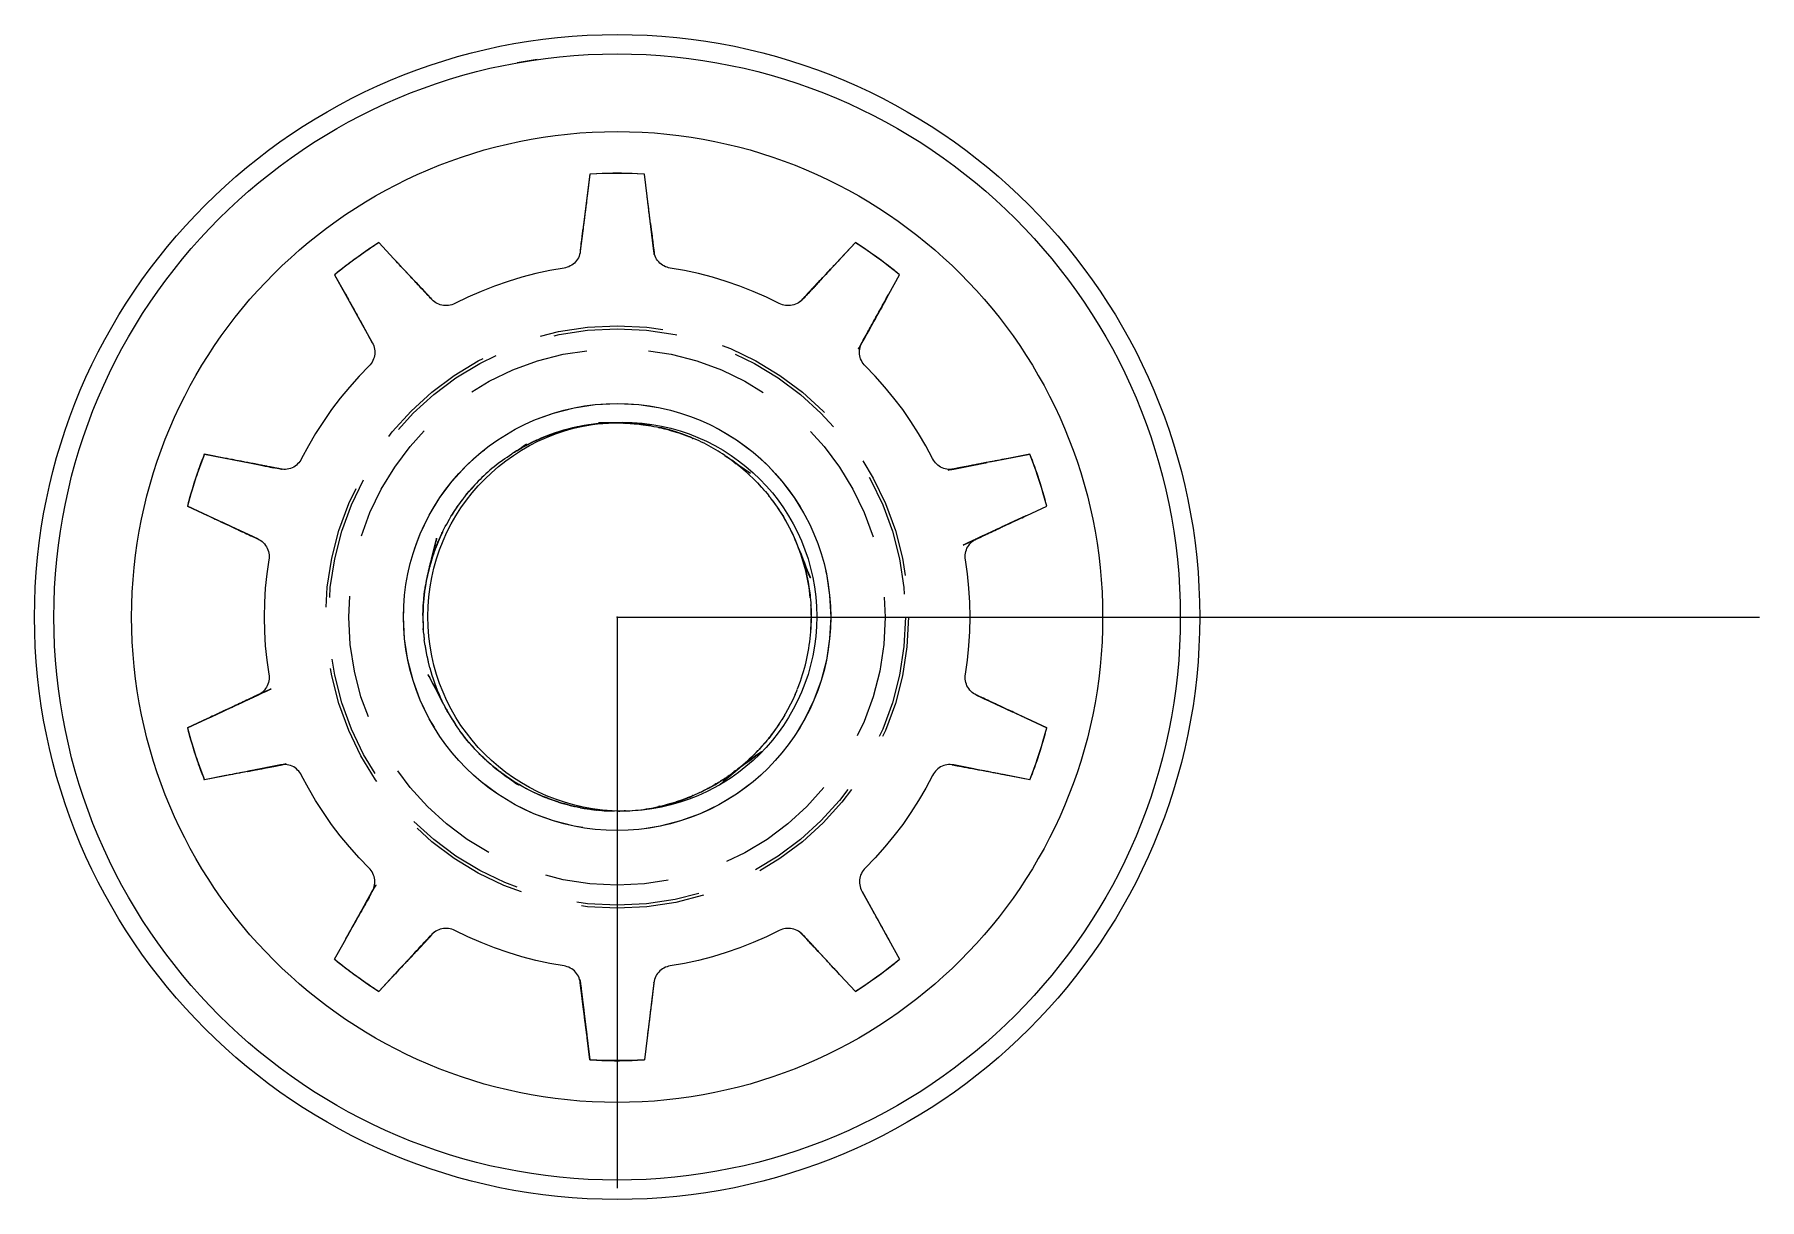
# Model space of a CAD drawing. Header units: millimetres. Extents: x -6 to 11.8, y -6 to 6.
import ezdxf

# ---------------------------------------------------------------- set-up
doc = ezdxf.new("R2010")
doc.units = ezdxf.units.MM
doc.header["$PDSIZE"] = -1
doc.linetypes.add('HIDDEN', pattern=[1.905, 1.27, -0.635])

msp = doc.modelspace()

# ---------------------------------------------------------------- linework, layer by layer
at = {"color": 7, "linetype": 'HIDDEN', "lineweight": 18}
for p, q in [((-0.825, 5.741), (-1.03, 5.708)), ((-0.281, 4.561), (-0.379, 3.769)), ((0.379, 3.767), (0.281, 4.561)), ((2.454, 3.856), (1.909, 3.272)), ((-2.255, 3.643), (-2.296, 3.687)), ((-2.25, 3.637), (-2.192, 3.576)), ((-2.189, 3.572), (-1.916, 3.279)), ((-2.909, 3.525), (-2.522, 2.827)), ((-1.908, 3.27), (-1.912, 3.275)), ((2.524, 2.831), (2.793, 3.316)), ((-4.251, 1.677), (-3.468, 1.525)), ((3.84, 1.597), (4.251, 1.677)), ((3.466, 1.524), (3.81, 1.591)), ((-3.94, 0.916), (-4.425, 1.142)), ((-3.7, 0.804), (-3.939, 0.915)), ((4.212, 1.043), (3.732, 0.819)), ((3.73, 0.818), (3.7, 0.804)), ((-4.425, -1.142), (-3.732, -0.819)), ((-3.73, -0.818), (-3.7, -0.804)), ((3.7, -0.804), (3.939, -0.915)), ((3.94, -0.916), (4.425, -1.142)), ((-3.84, -1.597), (-4.251, -1.677)), ((4.251, -1.677), (3.468, -1.525)), ((-2.793, -3.316), (-2.525, -2.834)), ((2.522, -2.827), (2.909, -3.525)), ((-2.909, -3.525), (-2.793, -3.317)), ((-2.454, -3.856), (-1.909, -3.272)), ((2.189, -3.572), (1.908, -3.27)), ((2.454, -3.856), (2.192, -3.575)), ((-0.379, -3.767), (-0.378, -3.773)), ((-0.378, -3.774), (-0.281, -4.561)), ((0.379, -3.769), (0.281, -4.561))]:
    msp.add_line(p, q, dxfattribs=at)
at = {"color": 7, "linetype": 'Continuous', "lineweight": 25}
for p, q in [((-0.135, 4.567), (-0.281, 4.561)), ((0.049, 4.569), (-0.049, 4.569)), ((0.281, 4.561), (0.135, 4.567)), ((-2.454, 3.856), (-2.576, 3.774)), ((2.576, 3.774), (2.454, 3.856)), ((-2.794, 3.616), (-2.909, 3.525)), ((-2.646, 3.725), (-2.725, 3.668)), ((2.725, 3.668), (2.646, 3.725)), ((2.909, 3.525), (2.794, 3.616)), ((-0.379, 1.963), (-0.321, 1.973)), ((-0.263, 1.982), (-0.205, 1.989)), ((-0.029, 1.999), (-0.029, 1.999)), ((0.349, 1.968), (0.379, 1.963)), ((-0.931, 1.769), (-0.879, 1.796)), ((-0.826, 1.821), (-0.772, 1.844)), ((-0.717, 1.866), (-0.662, 1.886)), ((-0.607, 1.905), (-0.55, 1.922)), ((0.55, 1.922), (0.607, 1.905)), ((0.662, 1.886), (0.717, 1.866)), ((-4.251, 1.677), (-4.302, 1.54)), ((-1.203, 1.597), (-1.18, 1.614)), ((-1.132, 1.648), (-1.083, 1.681)), ((-1.033, 1.712), (-0.983, 1.741)), ((1.108, 1.664), (1.132, 1.648)), ((1.18, 1.614), (1.227, 1.579)), ((4.302, 1.54), (4.251, 1.677)), ((-4.33, 1.459), (-4.361, 1.365)), ((1.273, 1.542), (1.317, 1.504)), ((1.361, 1.465), (1.403, 1.424)), ((4.361, 1.365), (4.33, 1.459)), ((-4.385, 1.283), (-4.425, 1.142)), ((-1.561, 1.25), (-1.523, 1.295)), ((1.445, 1.382), (1.484, 1.339)), ((1.523, 1.295), (1.561, 1.25)), ((4.425, 1.142), (4.385, 1.283)), ((-1.631, 1.156), (-1.597, 1.203)), ((1.597, 1.203), (1.631, 1.156)), ((-1.755, 0.957), (-1.727, 1.008)), ((1.727, 1.008), (1.755, 0.957)), ((-1.998, -0.059), (-1.999, 0)), ((-1.998, 0.059), (-1.996, 0.117)), ((1.996, 0.118), (1.998, 0.059)), ((-1.992, -0.176), (-1.996, -0.117)), ((1.996, -0.117), (1.996, -0.118)), ((1.999, 0), (1.998, -0.059)), ((-1.978, -0.292), (-1.986, -0.234)), ((-1.957, -0.408), (-1.968, -0.35)), ((-1.93, -0.522), (-1.944, -0.465)), ((1.886, -0.665), (1.855, -0.745)), ((1.833, -0.799), (1.809, -0.852)), ((1.727, -1.008), (1.696, -1.058)), ((1.783, -0.905), (1.755, -0.957)), ((-4.425, -1.142), (-4.385, -1.283)), ((-1.631, -1.156), (-1.664, -1.108)), ((-1.561, -1.25), (-1.597, -1.203)), ((1.597, -1.203), (1.561, -1.25)), ((1.664, -1.108), (1.631, -1.156)), ((4.385, -1.283), (4.425, -1.142)), ((-4.361, -1.365), (-4.33, -1.459)), ((-1.484, -1.339), (-1.523, -1.295)), ((-1.422, -1.406), (-1.445, -1.382)), ((1.445, -1.382), (1.403, -1.424)), ((1.523, -1.295), (1.484, -1.339)), ((4.33, -1.459), (4.361, -1.365)), ((-4.302, -1.54), (-4.251, -1.677)), ((-3.81, -1.591), (-3.466, -1.524)), ((4.251, -1.677), (4.302, -1.54)), ((-0.931, -1.769), (-0.983, -1.741)), ((-0.826, -1.821), (-0.879, -1.796)), ((-0.607, -1.905), (-0.662, -1.886)), ((-0.494, -1.937), (-0.55, -1.922)), ((-0.379, -1.963), (-0.437, -1.951)), ((0.55, -1.922), (0.494, -1.937)), ((0.662, -1.886), (0.607, -1.905)), ((0.851, -1.809), (0.826, -1.821)), ((-0.263, -1.982), (-0.321, -1.973)), ((-0.147, -1.994), (-0.205, -1.989)), ((-2.909, -3.525), (-2.794, -3.616)), ((2.794, -3.616), (2.909, -3.525)), ((-2.725, -3.668), (-2.646, -3.725)), ((2.646, -3.725), (2.725, -3.668)), ((-2.576, -3.774), (-2.454, -3.856)), ((2.454, -3.856), (2.576, -3.774)), ((-0.135, -4.567), (-0.281, -4.561)), ((0.049, -4.569), (-0.049, -4.569)), ((0.281, -4.561), (0.135, -4.567))]:
    msp.add_line(p, q, dxfattribs=at)
at = {"color": 7, "linetype": 'Continuous'}
for q in [(0, -5.882), (11.765, 0)]:
    msp.add_line((0, 0), q, dxfattribs=at)
at = {"color": 7, "linetype": 'Continuous', "lineweight": 25, "flags": 128}
for points in [[(-0.281, 4.561), (-0.309, 4.335), (-0.312, 4.315), (-0.313, 4.303), (-0.314, 4.293), (-0.317, 4.271), (-0.317, 4.268), (-0.32, 4.247), (-0.322, 4.231), (-0.323, 4.223), (-0.326, 4.196), (-0.327, 4.191), (-0.329, 4.169), (-0.332, 4.151), (-0.333, 4.143), (-0.336, 4.116), (-0.337, 4.108), (-0.339, 4.089), (-0.342, 4.065), (-0.343, 4.061), (-0.346, 4.031), (-0.348, 4.021), (-0.35, 4.003), (-0.353, 3.977), (-0.379, 3.767), (-0.382, 3.75), (-0.386, 3.733), (-0.392, 3.717), (-0.399, 3.701), (-0.407, 3.686), (-0.417, 3.672), (-0.428, 3.658), (-0.44, 3.646), (-0.453, 3.635), (-0.467, 3.624), (-0.482, 3.616), (-0.497, 3.608), (-0.514, 3.602), (-0.53, 3.597), (-0.547, 3.594), (-0.693, 3.568), (-0.838, 3.537), (-0.981, 3.5), (-1.123, 3.457), (-1.263, 3.408), (-1.401, 3.354), (-1.537, 3.294), (-1.67, 3.229), (-1.685, 3.222), (-1.702, 3.216), (-1.718, 3.211), (-1.735, 3.208), (-1.753, 3.207), (-1.77, 3.207), (-1.787, 3.208), (-1.804, 3.211), (-1.821, 3.216), (-1.837, 3.221), (-1.853, 3.229), (-1.868, 3.237), (-1.882, 3.247), (-1.895, 3.258), (-1.908, 3.27), (-2.052, 3.425), (-2.072, 3.446), (-2.083, 3.458), (-2.091, 3.467), (-2.11, 3.487), (-2.113, 3.49), (-2.129, 3.508), (-2.136, 3.515), (-2.142, 3.522), (-2.155, 3.535), (-2.171, 3.553), (-2.173, 3.555), (-2.191, 3.574), (-2.199, 3.583), (-2.209, 3.593), (-2.226, 3.611), (-2.242, 3.629), (-2.246, 3.633), (-2.252, 3.639), (-2.261, 3.649), (-2.276, 3.665), (-2.291, 3.681), (-2.298, 3.689), (-2.454, 3.856)], [(2.454, 3.856), (2.298, 3.689), (2.284, 3.674), (2.276, 3.665), (2.269, 3.658), (2.254, 3.641), (2.252, 3.639), (2.238, 3.624), (2.226, 3.612), (2.221, 3.606), (2.202, 3.586), (2.199, 3.583), (2.184, 3.567), (2.171, 3.553), (2.166, 3.547), (2.148, 3.527), (2.142, 3.522), (2.129, 3.507), (2.113, 3.49), (2.11, 3.487), (2.09, 3.465), (2.083, 3.458), (2.07, 3.444), (2.052, 3.425), (1.908, 3.27), (1.895, 3.258), (1.882, 3.247), (1.868, 3.237), (1.853, 3.229), (1.837, 3.221), (1.821, 3.216), (1.804, 3.211), (1.787, 3.208), (1.77, 3.207), (1.753, 3.207), (1.735, 3.208), (1.718, 3.211), (1.702, 3.216), (1.685, 3.222), (1.67, 3.229), (1.537, 3.294), (1.401, 3.354), (1.263, 3.408), (1.123, 3.457), (0.981, 3.5), (0.838, 3.537), (0.693, 3.568), (0.547, 3.594), (0.53, 3.597), (0.514, 3.602), (0.497, 3.608), (0.482, 3.616), (0.467, 3.624), (0.453, 3.635), (0.44, 3.646), (0.428, 3.658), (0.417, 3.672), (0.407, 3.686), (0.399, 3.701), (0.392, 3.717), (0.386, 3.733), (0.382, 3.75), (0.379, 3.767), (0.353, 3.977), (0.349, 4.006), (0.348, 4.021), (0.346, 4.034), (0.343, 4.062), (0.342, 4.065), (0.339, 4.089), (0.338, 4.099), (0.337, 4.108), (0.335, 4.126), (0.332, 4.151), (0.331, 4.153), (0.328, 4.179), (0.327, 4.191), (0.325, 4.205), (0.322, 4.23), (0.319, 4.254), (0.318, 4.259), (0.317, 4.268), (0.316, 4.282), (0.313, 4.303), (0.31, 4.325), (0.309, 4.335), (0.281, 4.561)], [(-2.909, 3.525), (-2.798, 3.326), (-2.788, 3.308), (-2.782, 3.297), (-2.778, 3.289), (-2.767, 3.269), (-2.765, 3.266), (-2.755, 3.248), (-2.747, 3.233), (-2.743, 3.227), (-2.73, 3.203), (-2.728, 3.199), (-2.717, 3.18), (-2.708, 3.163), (-2.704, 3.156), (-2.691, 3.132), (-2.687, 3.126), (-2.678, 3.108), (-2.666, 3.088), (-2.664, 3.084), (-2.65, 3.058), (-2.645, 3.049), (-2.636, 3.033), (-2.623, 3.01), (-2.521, 2.825), (-2.513, 2.809), (-2.506, 2.793), (-2.502, 2.777), (-2.498, 2.76), (-2.496, 2.743), (-2.496, 2.725), (-2.496, 2.708), (-2.499, 2.691), (-2.503, 2.674), (-2.508, 2.658), (-2.515, 2.642), (-2.523, 2.626), (-2.533, 2.612), (-2.543, 2.598), (-2.555, 2.586), (-2.658, 2.479), (-2.757, 2.369), (-2.851, 2.255), (-2.941, 2.137), (-3.025, 2.015), (-3.105, 1.89), (-3.179, 1.762), (-3.249, 1.631), (-3.257, 1.616), (-3.267, 1.601), (-3.278, 1.588), (-3.29, 1.576), (-3.303, 1.564), (-3.317, 1.554), (-3.331, 1.545), (-3.347, 1.537), (-3.363, 1.531), (-3.38, 1.526), (-3.397, 1.523), (-3.414, 1.521), (-3.431, 1.521), (-3.448, 1.522), (-3.466, 1.524), (-3.674, 1.565), (-3.702, 1.57), (-3.717, 1.573), (-3.729, 1.576), (-3.757, 1.581), (-3.761, 1.582), (-3.784, 1.586), (-3.794, 1.588), (-3.803, 1.59), (-3.821, 1.593), (-3.845, 1.598), (-3.848, 1.599), (-3.873, 1.604), (-3.885, 1.606), (-3.899, 1.608), (-3.923, 1.613), (-3.947, 1.618), (-3.952, 1.619), (-3.961, 1.621), (-3.975, 1.623), (-3.996, 1.627), (-4.017, 1.632), (-4.028, 1.634), (-4.251, 1.677)], [(4.251, 1.677), (4.028, 1.634), (4.007, 1.63), (3.995, 1.627), (3.986, 1.625), (3.964, 1.621), (3.961, 1.621), (3.941, 1.617), (3.924, 1.613), (3.917, 1.612), (3.889, 1.607), (3.885, 1.606), (3.864, 1.602), (3.845, 1.598), (3.837, 1.597), (3.811, 1.591), (3.803, 1.59), (3.784, 1.586), (3.761, 1.582), (3.756, 1.581), (3.727, 1.575), (3.717, 1.573), (3.699, 1.57), (3.674, 1.565), (3.466, 1.524), (3.448, 1.522), (3.431, 1.521), (3.414, 1.521), (3.397, 1.523), (3.38, 1.526), (3.363, 1.531), (3.347, 1.537), (3.331, 1.545), (3.317, 1.554), (3.303, 1.564), (3.29, 1.576), (3.278, 1.588), (3.267, 1.601), (3.257, 1.616), (3.249, 1.631), (3.179, 1.762), (3.105, 1.89), (3.025, 2.015), (2.941, 2.137), (2.851, 2.255), (2.757, 2.369), (2.658, 2.479), (2.555, 2.586), (2.543, 2.598), (2.533, 2.612), (2.523, 2.626), (2.515, 2.642), (2.508, 2.658), (2.503, 2.674), (2.499, 2.691), (2.496, 2.708), (2.496, 2.725), (2.496, 2.743), (2.498, 2.76), (2.502, 2.777), (2.506, 2.793), (2.513, 2.809), (2.521, 2.825), (2.623, 3.01), (2.637, 3.035), (2.645, 3.049), (2.651, 3.06), (2.665, 3.085), (2.666, 3.088), (2.678, 3.109), (2.683, 3.118), (2.687, 3.126), (2.696, 3.142), (2.708, 3.163), (2.709, 3.165), (2.722, 3.188), (2.728, 3.199), (2.734, 3.211), (2.747, 3.233), (2.758, 3.254), (2.761, 3.258), (2.765, 3.266), (2.772, 3.279), (2.782, 3.297), (2.793, 3.316), (2.798, 3.326), (2.909, 3.525)], [(-0.147, 1.994), (-0.123, 1.995), (-0.088, 1.997)], [(-0.494, 1.937), (-0.488, 1.939), (-0.437, 1.951)], [(0.437, 1.951), (0.488, 1.939), (0.494, 1.937)], [(-4.425, 1.142), (-4.219, 1.046), (-4.2, 1.037), (-4.189, 1.032), (-4.18, 1.028), (-4.16, 1.018), (-4.157, 1.017), (-4.138, 1.008), (-4.123, 1.001), (-4.116, 0.998), (-4.091, 0.986), (-4.087, 0.985), (-4.067, 0.975), (-4.05, 0.967), (-4.043, 0.964), (-4.018, 0.952), (-4.011, 0.949), (-3.993, 0.941), (-3.972, 0.931), (-3.968, 0.929), (-3.941, 0.916), (-3.932, 0.912), (-3.915, 0.904), (-3.892, 0.893), (-3.7, 0.804), (-3.684, 0.796), (-3.67, 0.787), (-3.656, 0.776), (-3.643, 0.764), (-3.631, 0.752), (-3.621, 0.738), (-3.611, 0.723), (-3.603, 0.708), (-3.597, 0.692), (-3.591, 0.676), (-3.587, 0.659), (-3.585, 0.642), (-3.584, 0.625), (-3.585, 0.607), (-3.587, 0.59), (-3.608, 0.443), (-3.623, 0.296), (-3.632, 0.148), (-3.635, 0), (-3.632, -0.148), (-3.623, -0.296), (-3.608, -0.443), (-3.587, -0.59), (-3.585, -0.607), (-3.584, -0.625), (-3.585, -0.642), (-3.587, -0.659), (-3.591, -0.676), (-3.597, -0.692), (-3.603, -0.708), (-3.611, -0.723), (-3.621, -0.738), (-3.631, -0.752), (-3.643, -0.764), (-3.656, -0.776), (-3.67, -0.787), (-3.684, -0.796), (-3.7, -0.804), (-3.892, -0.893), (-3.918, -0.905), (-3.932, -0.912), (-3.943, -0.917), (-3.969, -0.929), (-3.972, -0.931), (-3.994, -0.941), (-4.003, -0.945), (-4.011, -0.949), (-4.028, -0.957), (-4.05, -0.967), (-4.052, -0.968), (-4.076, -0.979), (-4.087, -0.985), (-4.099, -0.99), (-4.122, -1.001), (-4.144, -1.011), (-4.149, -1.013), (-4.157, -1.017), (-4.17, -1.023), (-4.189, -1.032), (-4.209, -1.041), (-4.219, -1.046), (-4.425, -1.142)], [(-1.696, 1.058), (-1.667, 1.104), (-1.664, 1.108)], [(1.664, 1.108), (1.667, 1.104), (1.696, 1.058)], [(4.425, -1.142), (4.219, -1.046), (4.2, -1.037), (4.189, -1.032), (4.18, -1.028), (4.16, -1.018), (4.157, -1.017), (4.138, -1.008), (4.123, -1.001), (4.116, -0.998), (4.091, -0.986), (4.087, -0.985), (4.067, -0.975), (4.05, -0.967), (4.043, -0.964), (4.018, -0.952), (4.011, -0.949), (3.993, -0.941), (3.972, -0.931), (3.968, -0.929), (3.941, -0.916), (3.932, -0.912), (3.915, -0.904), (3.892, -0.893), (3.7, -0.804), (3.684, -0.796), (3.67, -0.787), (3.656, -0.776), (3.643, -0.764), (3.631, -0.752), (3.621, -0.738), (3.611, -0.723), (3.603, -0.708), (3.597, -0.692), (3.591, -0.676), (3.587, -0.659), (3.585, -0.642), (3.584, -0.625), (3.585, -0.607), (3.587, -0.59), (3.608, -0.443), (3.623, -0.296), (3.632, -0.148), (3.635, 0), (3.632, 0.148), (3.623, 0.296), (3.608, 0.443), (3.587, 0.59), (3.585, 0.607), (3.584, 0.625), (3.585, 0.642), (3.587, 0.659), (3.591, 0.676), (3.597, 0.692), (3.603, 0.708), (3.611, 0.723), (3.621, 0.738), (3.631, 0.752), (3.643, 0.764), (3.656, 0.776), (3.67, 0.787), (3.684, 0.796), (3.7, 0.804), (3.892, 0.893), (3.918, 0.905), (3.932, 0.912), (3.943, 0.917), (3.969, 0.929), (3.972, 0.931), (3.994, 0.941), (4.003, 0.945), (4.011, 0.949), (4.028, 0.957), (4.05, 0.967), (4.052, 0.968), (4.076, 0.979), (4.087, 0.985), (4.099, 0.99), (4.122, 1.001), (4.144, 1.011), (4.149, 1.013), (4.157, 1.017), (4.17, 1.023), (4.189, 1.032), (4.209, 1.041), (4.219, 1.046), (4.425, 1.142)], [(-1.799, 0.872), (-1.79, 0.891), (-1.783, 0.905)], [(1.783, 0.905), (1.79, 0.891), (1.809, 0.852)], [(1.833, 0.799), (1.841, 0.779), (1.855, 0.745)], [(-1.957, 0.408), (-1.953, 0.428), (-1.944, 0.465)], [(-1.992, 0.176), (-1.991, 0.184), (-1.986, 0.234)], [(-1.978, 0.292), (-1.976, 0.307), (-1.968, 0.35)], [(1.989, 0.198), (1.991, 0.184), (1.992, 0.176)], [(-2.909, -3.525), (-2.798, -3.326), (-2.793, -3.316), (-2.782, -3.297), (-2.772, -3.279), (-2.765, -3.266), (-2.761, -3.258), (-2.758, -3.254), (-2.747, -3.234), (-2.734, -3.211), (-2.728, -3.199), (-2.722, -3.188), (-2.709, -3.165), (-2.708, -3.163), (-2.696, -3.142), (-2.687, -3.126), (-2.683, -3.118), (-2.678, -3.109), (-2.666, -3.088), (-2.665, -3.085), (-2.651, -3.06), (-2.645, -3.049), (-2.637, -3.035), (-2.623, -3.01), (-2.521, -2.825), (-2.513, -2.809), (-2.506, -2.793), (-2.502, -2.777), (-2.498, -2.76), (-2.496, -2.743), (-2.496, -2.725), (-2.496, -2.708), (-2.499, -2.691), (-2.503, -2.674), (-2.508, -2.658), (-2.515, -2.642), (-2.523, -2.626), (-2.533, -2.612), (-2.543, -2.598), (-2.555, -2.586), (-2.658, -2.479), (-2.757, -2.369), (-2.851, -2.255), (-2.941, -2.137), (-3.025, -2.015), (-3.105, -1.89), (-3.179, -1.762), (-3.249, -1.631), (-3.257, -1.616), (-3.267, -1.601), (-3.278, -1.588), (-3.29, -1.576), (-3.303, -1.564), (-3.317, -1.554), (-3.331, -1.545), (-3.347, -1.537), (-3.363, -1.531), (-3.38, -1.526), (-3.397, -1.523), (-3.414, -1.521), (-3.431, -1.521), (-3.448, -1.522), (-3.466, -1.524), (-3.674, -1.565), (-3.699, -1.57), (-3.717, -1.573), (-3.727, -1.575), (-3.756, -1.581), (-3.761, -1.582), (-3.784, -1.586), (-3.803, -1.59), (-3.811, -1.591), (-3.837, -1.597), (-3.845, -1.598), (-3.864, -1.602), (-3.885, -1.606), (-3.889, -1.607), (-3.917, -1.612), (-3.924, -1.613), (-3.941, -1.617), (-3.961, -1.621), (-3.964, -1.621), (-3.986, -1.625), (-3.995, -1.627), (-4.007, -1.63), (-4.028, -1.634), (-4.251, -1.677)], [(1.361, -1.465), (1.347, -1.477), (1.317, -1.504)], [(4.251, -1.677), (4.028, -1.634), (4.017, -1.632), (3.996, -1.627), (3.975, -1.623), (3.961, -1.621), (3.952, -1.619), (3.947, -1.618), (3.924, -1.613), (3.899, -1.608), (3.885, -1.606), (3.873, -1.604), (3.848, -1.599), (3.845, -1.598), (3.821, -1.593), (3.803, -1.59), (3.794, -1.588), (3.784, -1.586), (3.761, -1.582), (3.757, -1.581), (3.729, -1.576), (3.717, -1.573), (3.702, -1.57), (3.674, -1.565), (3.466, -1.524), (3.448, -1.522), (3.431, -1.521), (3.414, -1.521), (3.397, -1.523), (3.38, -1.526), (3.363, -1.531), (3.347, -1.537), (3.331, -1.545), (3.317, -1.554), (3.303, -1.564), (3.29, -1.576), (3.278, -1.588), (3.267, -1.601), (3.257, -1.616), (3.249, -1.631), (3.179, -1.762), (3.105, -1.89), (3.025, -2.015), (2.941, -2.137), (2.851, -2.255), (2.757, -2.369), (2.658, -2.479), (2.555, -2.586), (2.543, -2.598), (2.533, -2.612), (2.523, -2.626), (2.515, -2.642), (2.508, -2.658), (2.503, -2.674), (2.499, -2.691), (2.496, -2.708), (2.496, -2.725), (2.496, -2.743), (2.498, -2.76), (2.502, -2.777), (2.506, -2.793), (2.513, -2.809), (2.521, -2.825), (2.623, -3.01), (2.636, -3.033), (2.645, -3.049), (2.65, -3.058), (2.664, -3.084), (2.666, -3.088), (2.678, -3.108), (2.687, -3.126), (2.691, -3.132), (2.704, -3.156), (2.708, -3.163), (2.717, -3.18), (2.728, -3.199), (2.73, -3.203), (2.743, -3.227), (2.747, -3.233), (2.755, -3.248), (2.765, -3.266), (2.767, -3.269), (2.778, -3.289), (2.782, -3.297), (2.788, -3.308), (2.798, -3.326), (2.909, -3.525)], [(-1.033, -1.712), (-1.052, -1.7), (-1.083, -1.681)], [(-0.717, -1.866), (-0.722, -1.864), (-0.772, -1.844)], [(0.772, -1.844), (0.722, -1.864), (0.717, -1.866)], [(0.029, -1.999), (0, -2), (-0.088, -1.997)], [(-0.281, -4.561), (-0.309, -4.335), (-0.31, -4.325), (-0.313, -4.304), (-0.316, -4.282), (-0.317, -4.268), (-0.318, -4.259), (-0.319, -4.254), (-0.322, -4.231), (-0.325, -4.205), (-0.327, -4.191), (-0.328, -4.179), (-0.331, -4.153), (-0.332, -4.151), (-0.335, -4.126), (-0.337, -4.108), (-0.338, -4.099), (-0.339, -4.089), (-0.342, -4.065), (-0.343, -4.062), (-0.346, -4.034), (-0.348, -4.021), (-0.349, -4.006), (-0.353, -3.977), (-0.379, -3.767), (-0.382, -3.75), (-0.386, -3.733), (-0.392, -3.717), (-0.399, -3.701), (-0.407, -3.686), (-0.417, -3.672), (-0.428, -3.658), (-0.44, -3.646), (-0.453, -3.635), (-0.467, -3.624), (-0.482, -3.616), (-0.497, -3.608), (-0.514, -3.602), (-0.53, -3.597), (-0.547, -3.594), (-0.693, -3.568), (-0.838, -3.537), (-0.981, -3.5), (-1.123, -3.457), (-1.263, -3.408), (-1.401, -3.354), (-1.537, -3.294), (-1.67, -3.229), (-1.685, -3.222), (-1.702, -3.216), (-1.718, -3.211), (-1.735, -3.208), (-1.753, -3.207), (-1.77, -3.207), (-1.787, -3.208), (-1.804, -3.211), (-1.821, -3.216), (-1.837, -3.221), (-1.853, -3.229), (-1.868, -3.237), (-1.882, -3.247), (-1.895, -3.258), (-1.908, -3.27), (-2.052, -3.425), (-2.07, -3.444), (-2.083, -3.458), (-2.09, -3.465), (-2.11, -3.487), (-2.113, -3.49), (-2.129, -3.507), (-2.142, -3.522), (-2.148, -3.527), (-2.166, -3.547), (-2.171, -3.553), (-2.184, -3.567), (-2.199, -3.583), (-2.202, -3.586), (-2.221, -3.606), (-2.226, -3.612), (-2.238, -3.624), (-2.252, -3.639), (-2.254, -3.641), (-2.269, -3.658), (-2.276, -3.665), (-2.284, -3.674), (-2.298, -3.689), (-2.454, -3.856)], [(2.454, -3.856), (2.298, -3.689), (2.291, -3.681), (2.277, -3.666), (2.261, -3.649), (2.252, -3.639), (2.246, -3.633), (2.242, -3.629), (2.226, -3.612), (2.209, -3.593), (2.199, -3.583), (2.191, -3.574), (2.173, -3.555), (2.171, -3.553), (2.155, -3.535), (2.142, -3.522), (2.136, -3.515), (2.129, -3.508), (2.113, -3.49), (2.11, -3.487), (2.091, -3.467), (2.083, -3.458), (2.072, -3.446), (2.052, -3.425), (1.908, -3.27), (1.895, -3.258), (1.882, -3.247), (1.868, -3.237), (1.853, -3.229), (1.837, -3.221), (1.821, -3.216), (1.804, -3.211), (1.787, -3.208), (1.77, -3.207), (1.753, -3.207), (1.735, -3.208), (1.718, -3.211), (1.702, -3.216), (1.685, -3.222), (1.67, -3.229), (1.537, -3.294), (1.401, -3.354), (1.263, -3.408), (1.123, -3.457), (0.981, -3.5), (0.838, -3.537), (0.693, -3.568), (0.547, -3.594), (0.53, -3.597), (0.514, -3.602), (0.497, -3.608), (0.482, -3.616), (0.467, -3.624), (0.453, -3.635), (0.44, -3.646), (0.428, -3.658), (0.417, -3.672), (0.407, -3.686), (0.399, -3.701), (0.392, -3.717), (0.386, -3.733), (0.382, -3.75), (0.379, -3.767), (0.353, -3.977), (0.35, -4.003), (0.348, -4.021), (0.346, -4.031), (0.343, -4.061), (0.342, -4.065), (0.339, -4.089), (0.337, -4.108), (0.336, -4.116), (0.333, -4.143), (0.332, -4.151), (0.329, -4.169), (0.327, -4.191), (0.326, -4.196), (0.323, -4.223), (0.322, -4.231), (0.32, -4.247), (0.317, -4.268), (0.317, -4.271), (0.314, -4.293), (0.313, -4.303), (0.312, -4.315), (0.309, -4.335), (0.281, -4.561)]]:
    msp.add_lwpolyline(points, dxfattribs=at)
at = {"color": 7, "linetype": 'HIDDEN', "lineweight": 18, "flags": 128}
for points in [[(0.208, 4.565), (0.154, 4.567), (0.094, 4.569), (0.044, 4.57), (-0.044, 4.57), (-0.094, 4.569), (-0.154, 4.567), (-0.208, 4.565), (-0.208, 4.565)], [(-0.049, 4.569), (-0.094, 4.569), (-0.135, 4.567)], [(0.135, 4.567), (0.094, 4.569), (0.049, 4.569)], [(-2.576, 3.774), (-2.61, 3.752), (-2.646, 3.725)], [(2.852, 3.571), (2.809, 3.604), (2.761, 3.641), (2.722, 3.671), (2.65, 3.723), (2.609, 3.751), (2.56, 3.786), (2.515, 3.816), (2.515, 3.816)], [(2.646, 3.725), (2.61, 3.752), (2.576, 3.774)], [(-2.725, 3.668), (-2.761, 3.641), (-2.794, 3.616)], [(2.794, 3.616), (2.761, 3.641), (2.725, 3.668)], [(-0.437, 1.951), (-0.408, 1.958), (-0.379, 1.963)], [(-0.321, 1.973), (-0.293, 1.978), (-0.263, 1.982)], [(-0.205, 1.989), (-0.176, 1.992), (-0.147, 1.994)], [(-0.088, 1.997), (-0.059, 1.999), (-0.029, 1.999)], [(0.379, 1.963), (0.408, 1.958), (0.437, 1.951)], [(-0.662, 1.886), (-0.635, 1.897), (-0.607, 1.905)], [(-0.55, 1.922), (-0.522, 1.931), (-0.494, 1.937)], [(0.494, 1.937), (0.522, 1.931), (0.55, 1.922)], [(0.607, 1.905), (0.635, 1.897), (0.662, 1.886)], [(-1.18, 1.614), (-1.156, 1.632), (-1.132, 1.648)], [(1.132, 1.648), (1.156, 1.632), (1.18, 1.614)], [(4.406, 1.213), (4.391, 1.265), (4.374, 1.323), (4.36, 1.37), (4.332, 1.454), (4.316, 1.501), (4.296, 1.558), (4.277, 1.609), (4.277, 1.609)], [(-4.302, 1.54), (-4.316, 1.501), (-4.33, 1.459)], [(4.33, 1.459), (4.316, 1.501), (4.302, 1.54)], [(-4.361, 1.365), (-4.374, 1.323), (-4.385, 1.283)], [(4.385, 1.283), (4.374, 1.323), (4.361, 1.365)], [(-1.664, 1.108), (-1.649, 1.132), (-1.631, 1.156)], [(1.631, 1.156), (1.649, 1.132), (1.664, 1.108)], [(-1.783, 0.905), (-1.77, 0.931), (-1.755, 0.957)], [(-1.727, 1.008), (-1.712, 1.034), (-1.696, 1.058)], [(1.696, 1.058), (1.712, 1.034), (1.727, 1.008)], [(1.755, 0.957), (1.77, 0.931), (1.783, 0.905)], [(1.809, 0.852), (1.821, 0.826), (1.833, 0.799)], [(-1.968, 0.35), (-1.964, 0.379), (-1.957, 0.408)], [(-1.986, 0.234), (-1.983, 0.263), (-1.978, 0.292)], [(-1.999, 0), (-2, 0.029), (-1.998, 0.059)], [(-1.996, 0.117), (-1.995, 0.147), (-1.992, 0.176)], [(1.992, 0.176), (1.995, 0.147), (1.996, 0.118)], [(1.998, 0.059), (2, 0.029), (1.999, 0)], [(-1.597, -1.203), (-1.615, -1.18), (-1.631, -1.156)], [(1.631, -1.156), (1.615, -1.18), (1.597, -1.203)], [(4.277, -1.609), (4.296, -1.558), (4.316, -1.501), (4.332, -1.454), (4.36, -1.37), (4.374, -1.323), (4.391, -1.265), (4.406, -1.213), (4.406, -1.213)], [(-4.385, -1.283), (-4.374, -1.323), (-4.361, -1.365)], [(-1.523, -1.295), (-1.543, -1.273), (-1.561, -1.25)], [(-1.445, -1.382), (-1.465, -1.361), (-1.484, -1.339)], [(1.484, -1.339), (1.465, -1.361), (1.445, -1.382)], [(1.561, -1.25), (1.543, -1.273), (1.523, -1.295)], [(4.361, -1.365), (4.374, -1.323), (4.385, -1.283)], [(-4.33, -1.459), (-4.316, -1.501), (-4.302, -1.54)], [(1.403, -1.424), (1.383, -1.445), (1.361, -1.465)], [(4.302, -1.54), (4.316, -1.501), (4.33, -1.459)], [(-1.131, -1.649), (-1.155, -1.633), (-1.064, -1.694), (-1.058, -1.697), (-1.053, -1.7), (-1.048, -1.703), (-0.967, -1.75), (-0.955, -1.757), (-0.946, -1.762), (-0.937, -1.766), (-0.868, -1.802), (-0.847, -1.811), (-0.836, -1.816), (-0.824, -1.822), (-0.765, -1.848), (-0.736, -1.859), (-0.722, -1.864), (-0.709, -1.87), (-0.66, -1.888), (-0.62, -1.901), (-0.606, -1.905), (-0.592, -1.91), (-0.554, -1.922), (-0.501, -1.936), (-0.488, -1.939), (-0.474, -1.943), (-0.445, -1.95), (-0.379, -1.963), (-0.367, -1.965), (-0.355, -1.968), (-0.335, -1.972), (-0.255, -1.983), (-0.246, -1.984), (-0.236, -1.986), (-0.224, -1.987), (-0.128, -1.996), (-0.123, -1.996), (-0.118, -1.996), (-0.108, -1.997), (-0.03, -2), (-0.03, -2)], [(-0.983, -1.741), (-1.008, -1.727), (-1.033, -1.712)], [(-0.879, -1.796), (-0.905, -1.783), (-0.931, -1.769)], [(-0.772, -1.844), (-0.799, -1.833), (-0.826, -1.821)], [(-0.662, -1.886), (-0.69, -1.877), (-0.717, -1.866)], [(0.717, -1.866), (0.69, -1.877), (0.662, -1.886)], [(0.826, -1.821), (0.799, -1.833), (0.772, -1.844)], [(-2.794, -3.616), (-2.761, -3.641), (-2.725, -3.668)], [(-2.646, -3.725), (-2.61, -3.752), (-2.576, -3.774)], [(2.515, -3.816), (2.56, -3.786), (2.609, -3.751), (2.65, -3.723), (2.722, -3.671), (2.761, -3.641), (2.809, -3.604), (2.852, -3.571), (2.852, -3.571)], [(2.576, -3.774), (2.61, -3.752), (2.646, -3.725)], [(2.725, -3.668), (2.761, -3.641), (2.794, -3.616)], [(-0.049, -4.569), (-0.094, -4.569), (-0.135, -4.567)], [(0.135, -4.567), (0.094, -4.569), (0.049, -4.569)]]:
    msp.add_lwpolyline(points, dxfattribs=at)
at = {"color": 7, "linetype": 'Continuous', "lineweight": 25}
for centre, radius in [((0, 0), 6), ((0, 0), 5.8), ((0, 0), 5), ((0, 0), 2.2), ((0.053, 0.004), 2.003)]:
    msp.add_circle(centre, radius, dxfattribs=at)
at = {"color": 7, "linetype": 'HIDDEN', "lineweight": 18}
for radius in [3, 2.969, 2.762, 2.2]:
    msp.add_circle((0, 0), radius, dxfattribs=at)
at = {"color": 7, "linetype": 'Continuous', "lineweight": 25}
for start, end in [(86.4719, 93.5281), (122.4719, 129.5281), (50.4719, 57.5281), (158.4719, 165.5282), (14.4718, 21.5281), (194.4718, 201.5281), (338.4719, 345.5282), (230.4719, 237.5281), (302.4719, 309.5281), (266.4719, 273.5281)]:
    msp.add_arc((0, 0), 4.57, start, end, dxfattribs=at)
at = {"color": 7, "linetype": 'HIDDEN', "lineweight": 18}
for centre, radius, start, end in [((0.026, -0.035), 4.613, 123.4116, 128.5885), ((0.017, 0.218), 1.782, 79.2341, 91.4696), ((-0.573, 1.215), 0.657, 112.6722, 117.7951), ((-0.482, 1.201), 0.706, 109.4856, 114.2527), ((0.094, 0.183), 1.795, 55.5763, 69.666), ((0.041, -0.013), 4.613, 159.4114, 164.5886), ((-0.763, 1.223), 0.559, 118.952, 124.9732), ((-0.666, 1.222), 0.608, 115.8302, 121.3661), ((-0.148, 0.156), 1.785, 126.1903, 140.3601), ((0.913, 1.14), 0.539, 48.1884, 54.4285), ((0.946, 1.048), 0.588, 45.0837, 50.8041), ((0.971, 0.956), 0.637, 41.9392, 47.2197), ((-0.999, 0.776), 0.735, 139.8614, 144.4378), ((0.988, 0.866), 0.686, 38.7633, 43.6667), ((0.999, 0.776), 0.735, 35.5622, 40.1386), ((0.025, -0.01), 2.026, 154.2032, 166.4346), ((0.012, 0.004), 1.987, 5.6277, 21.8982), ((-1.273, -0.056), 0.725, 180.2041, 184.8424), ((-1.317, -0.136), 0.676, 183.4007, 188.3752), ((0.043, -0.011), 1.956, 340.6304, 356.8579), ((1.273, -0.056), 0.725, 355.1576, 359.7959), ((-1.355, -0.221), 0.627, 186.5708, 191.9338), ((-1.387, -0.31), 0.578, 189.7082, 195.5254), ((-0.037, -0.017), 1.959, 194.9496, 213.8355), ((1.242, -0.608), 0.618, 331.2012, 336.6493), ((1.32, -0.553), 0.569, 334.331, 340.2485), ((1.079, -0.696), 0.716, 324.8454, 329.5472), ((1.161, -0.655), 0.667, 328.0369, 333.0846), ((0.041, 0.013), 4.613, 195.4114, 200.5886), ((0.016, 0.018), 2.023, 224.7196, 237.0954), ((0.007, -0.01), 1.987, 295.1194, 311.243), ((-0.363, -1.201), 0.745, 250.9195, 255.4357), ((-0.303, -1.268), 0.696, 254.1249, 258.9592), ((0.027, -0.191), 1.807, 270.6151, 284.9682), ((0.363, -1.201), 0.745, 284.5643, 289.0805), ((-0.237, -1.332), 0.647, 257.3063, 262.5067), ((-0.164, -1.392), 0.598, 260.4578, 266.0843), ((-0.085, -1.448), 0.549, 263.5712, 269.7), ((0.026, 0.035), 4.613, 231.4115, 236.5885), ((0, 0.043), 4.613, 267.4116, 272.5884)]:
    msp.add_arc(centre, radius, start, end, dxfattribs=at)
for points, knots in [([(-0.379, 3.769), (-0.379, 3.768), (-0.38, 3.756), (-0.361, 3.914), (-0.355, 3.959), (-0.351, 3.996)], [0, 0, 0, 0, 0.003489, 0.175941, 1, 1, 1, 1]), ([(0.342, 4.065), (0.368, 3.859), (0.405, 3.556), (0.342, 4.065), (0.384, 3.721), (0.378, 3.771), (0.378, 3.771)], [0, 0, 0, 0, 0.51958, 0.761415, 0.998924, 1, 1, 1, 1]), ([(0.352, 3.988), (0.365, 3.876), (0.393, 3.651), (0.363, 3.896), (0.348, 4.019)], [0, 0, 0, 0, 0.499216, 1, 1, 1, 1]), ([(2.111, 3.488), (2.022, 3.392), (1.763, 3.115), (2.071, 3.446), (2.274, 3.662)], [0, 0, 0, 0, 0.3442713, 1, 1, 1, 1]), ([(-2.082, 3.457), (-2.029, 3.4), (-1.972, 3.339), (-1.915, 3.278), (-1.911, 3.274)], [0, 0, 0, 0, 0.941257, 1, 1, 1, 1]), ([(-1.913, 3.275), (-1.916, 3.279), (-1.924, 3.288), (-1.895, 3.256), (-2.015, 3.385), (-2.048, 3.421), (-2.076, 3.45)], [0, 0, 0, 0, 0.042022, 0.096397, 0.26048, 1, 1, 1, 1]), ([(-1.911, 3.274), (-1.911, 3.274), (-1.862, 3.221), (-1.966, 3.333), (-2.071, 3.445)], [0, 0, 0, 0, 0.000309, 1, 1, 1, 1]), ([(-2.07, 3.444), (-1.957, 3.323), (-1.795, 3.15), (-2.005, 3.375), (-2.069, 3.443)], [0, 0, 0, 0, 0.69819, 1, 1, 1, 1]), ([(1.91, 3.272), (1.909, 3.272), (1.838, 3.195), (1.975, 3.342), (2.111, 3.488)], [0, 0, 0, 0, 0.001665, 1, 1, 1, 1]), ([(2.11, 3.487), (2.043, 3.415), (1.975, 3.342), (1.84, 3.198), (1.965, 3.331), (2.089, 3.465)], [0, 0, 0, 0, 0.490901, 0.492117, 1, 1, 1, 1]), ([(2.082, 3.458), (2.078, 3.453), (1.901, 3.263), (2.037, 3.409), (1.855, 3.214), (1.977, 3.344), (2.069, 3.443)], [0, 0, 0, 0, 0.008846, 0.342703, 0.504453, 1, 1, 1, 1]), ([(2.111, 3.488), (2.016, 3.386), (1.794, 3.148), (2.034, 3.405), (2.171, 3.552)], [0, 0, 0, 0, 0.426842, 1, 1, 1, 1]), ([(1.909, 3.271), (1.909, 3.271), (1.908, 3.271), (1.979, 3.347), (2.056, 3.429), (2.132, 3.511)], [0, 0, 0, 0, 0.0022788, 0.002549, 1, 1, 1, 1]), ([(2.789, 3.309), (2.703, 3.154), (2.615, 2.995), (2.526, 2.835), (2.524, 2.831)], [0, 0, 0, 0, 0.977049, 1, 1, 1, 1]), ([(2.696, 3.142), (2.555, 2.887), (2.414, 2.633), (2.522, 2.827), (2.522, 2.827), (2.522, 2.828)], [0, 0, 0, 0, 0.993339, 0.993354, 1, 1, 1, 1]), ([(2.529, 2.839), (2.525, 2.832), (2.519, 2.822), (2.581, 2.934), (2.623, 3.011), (2.665, 3.086)], [0, 0, 0, 0, 0.048215, 0.064066, 1, 1, 1, 1]), ([(2.523, 2.829), (2.522, 2.828), (2.521, 2.826), (2.522, 2.828), (2.522, 2.828)], [0, 0, 0, 0, 0.69086, 1, 1, 1, 1]), ([(-0.01, 2), (-0.059, 1.998), (-0.112, 1.996), (-0.113, 1.997), (-0.123, 1.996), (-0.201, 1.992), (-0.224, 1.986), (-0.225, 1.988), (-0.246, 1.984), (-0.317, 1.977), (-0.334, 1.97), (-0.338, 1.972), (-0.367, 1.965), (-0.431, 1.955), (-0.445, 1.948), (-0.449, 1.95), (-0.488, 1.939), (-0.544, 1.926), (-0.553, 1.921), (-0.561, 1.921), (-0.606, 1.905), (-0.654, 1.891), (-0.66, 1.886), (-0.67, 1.886), (-0.722, 1.864), (-0.761, 1.85), (-0.765, 1.846), (-0.779, 1.844), (-0.836, 1.816), (-0.866, 1.804), (-0.867, 1.801), (-0.885, 1.796), (-0.946, 1.762), (-0.966, 1.751), (-0.967, 1.749), (-0.989, 1.741), (-1.053, 1.7), (-1.065, 1.693), (-1.043, 1.7), (-0.713, 1.946), (-1.177, 1.617), (-1.22, 1.586), (-1.211, 1.592), (-1.203, 1.597)], [0, 0, 0, 0, 0.045649, 0.049296, 0.050364, 0.051343, 0.095764, 0.103596, 0.105445, 0.107258, 0.145828, 0.158039, 0.160477, 0.162901, 0.195871, 0.212658, 0.215436, 0.218216, 0.245892, 0.267499, 0.270437, 0.273359, 0.29593, 0.322546, 0.325375, 0.328219, 0.34595, 0.377845, 0.380353, 0.382868, 0.395966, 0.433363, 0.43532, 0.43731, 0.446005, 0.489241, 0.490407, 0.491624, 0.49702, 0.708059, 0.712279, 0.725851, 1, 1, 1, 1]), ([(-0.029, 1.999), (0.078, 1.999), (0.258, 1.999), (-0.394, 2.002), (0.091, 1.998), (0.073, 1.999), (0.091, 1.997), (0.097, 1.997)], [0, 0, 0, 0, 0.5807187, 0.9702703, 0.990096, 0.9971556, 1, 1, 1, 1]), ([(0.179, 1.991), (0.189, 1.99), (0.207, 1.989), (0.191, 1.991), (0.209, 1.989), (0.212, 1.988)], [0, 0, 0, 0, 0.505285, 0.9225, 1, 1, 1, 1]), ([(0.299, 1.977), (0.305, 1.976), (0.352, 1.97), (0.34, 1.971), (0.33, 1.972)], [0, 0, 0, 0, 0.139593, 1, 1, 1, 1]), ([(0.771, 1.845), (0.778, 1.839), (0.786, 1.834), (0.761, 1.85), (0.722, 1.864), (0.67, 1.886), (0.66, 1.886), (0.654, 1.891), (0.606, 1.905), (0.561, 1.921), (0.553, 1.921), (0.544, 1.926), (0.488, 1.939), (0.449, 1.95), (0.424, 1.95), (0.431, 1.95), (0.438, 1.951)], [0, 0, 0, 0, 0.368406, 0.401601, 0.406924, 0.412219, 0.462048, 0.504302, 0.509773, 0.515274, 0.555723, 0.607534, 0.61274, 0.61794, 0.649367, 1, 1, 1, 1]), ([(1.876, 0.692), (1.973, 0.445), (2.08, 0.174), (1.846, 0.767), (1.848, 0.766), (1.841, 0.779), (1.813, 0.848), (1.801, 0.867), (1.802, 0.869), (1.79, 0.891), (1.76, 0.953), (1.749, 0.967), (1.749, 0.97), (1.731, 1), (1.702, 1.054), (1.692, 1.063), (1.691, 1.069), (1.667, 1.104), (1.638, 1.15), (1.63, 1.156), (1.627, 1.165), (1.595, 1.205), (1.568, 1.243), (1.562, 1.246), (1.558, 1.257), (1.518, 1.301), (1.494, 1.33), (1.49, 1.332), (1.482, 1.345), (1.435, 1.392), (1.416, 1.413), (1.413, 1.413), (1.401, 1.43), (1.347, 1.478), (1.333, 1.491), (1.332, 1.49), (1.315, 1.509), (1.254, 1.558), (1.248, 1.563), (1.196, 1.598), (1.637, 1.291), (1.124, 1.654), (1.175, 1.618), (1.14, 1.642), (1.108, 1.664)], [0, 0, 0, 0, 0.331162, 0.362373, 0.365816, 0.366717, 0.36759, 0.394882, 0.401086, 0.402448, 0.4038, 0.427368, 0.436466, 0.438154, 0.439838, 0.459867, 0.472007, 0.473886, 0.475752, 0.49239, 0.507718, 0.509611, 0.511505, 0.524889, 0.543528, 0.5453, 0.547082, 0.55738, 0.579514, 0.581016, 0.582533, 0.58988, 0.615665, 0.616748, 0.617838, 0.622369, 0.651977, 0.652485, 0.65305, 0.654496, 0.803016, 0.805837, 0.818232, 1, 1, 1, 1]), ([(-3.715, 1.573), (-3.63, 1.556), (-3.42, 1.515), (-3.66, 1.562), (-3.803, 1.59)], [0, 0, 0, 0, 0.405129, 1, 1, 1, 1]), ([(-3.47, 1.525), (-3.469, 1.525), (-3.387, 1.509), (-3.557, 1.542), (-3.725, 1.575)], [0, 0, 0, 0, 0.01248, 1, 1, 1, 1]), ([(-3.47, 1.525), (-3.469, 1.525), (-3.388, 1.509), (-3.556, 1.542), (-3.721, 1.574)], [0, 0, 0, 0, 0.012321, 1, 1, 1, 1]), ([(3.802, 1.59), (3.545, 1.54), (3.282, 1.489), (3.557, 1.542), (3.68, 1.566), (3.797, 1.589)], [0, 0, 0, 0, 0.694962, 0.709229, 1, 1, 1, 1]), ([(3.797, 1.589), (3.574, 1.545), (3.352, 1.502), (3.466, 1.524), (3.466, 1.524)], [0, 0, 0, 0, 0.998964, 1, 1, 1, 1]), ([(3.791, 1.588), (3.572, 1.545), (3.351, 1.502), (3.467, 1.525), (3.468, 1.525)], [0, 0, 0, 0, 0.993546, 1, 1, 1, 1]), ([(3.717, 1.573), (3.589, 1.548), (3.332, 1.498), (3.611, 1.553), (3.751, 1.58)], [0, 0, 0, 0, 0.499402, 1, 1, 1, 1]), ([(-1.486, 1.338), (-1.481, 1.341), (-1.475, 1.344), (-1.495, 1.33), (-1.518, 1.301), (-1.558, 1.257), (-1.562, 1.246), (-1.568, 1.243), (-1.595, 1.205), (-1.627, 1.165), (-1.63, 1.156), (-1.638, 1.15), (-1.667, 1.104), (-1.691, 1.069), (-1.704, 1.038), (-1.7, 1.049), (-1.696, 1.058)], [0, 0, 0, 0, 0.332747, 0.362427, 0.367564, 0.372669, 0.426393, 0.464967, 0.470426, 0.475883, 0.52006, 0.568013, 0.573392, 0.578807, 0.613798, 1, 1, 1, 1]), ([(-3.705, 0.806), (-3.707, 0.807), (-3.835, 0.867), (-3.952, 0.922), (-4.068, 0.976)], [0, 0, 0, 0, 0.019799, 1, 1, 1, 1]), ([(-3.94, 0.916), (-3.896, 0.896), (-3.852, 0.875), (-3.698, 0.803), (-3.704, 0.806), (-3.703, 0.805), (-3.703, 0.805)], [0, 0, 0, 0, 0.971838, 0.98868, 0.99915, 1, 1, 1, 1]), ([(-3.925, 0.909), (-3.881, 0.888), (-3.837, 0.868), (-3.705, 0.806), (-3.706, 0.807), (-3.707, 0.807)], [0, 0, 0, 0, 0.986141, 0.991493, 1, 1, 1, 1]), ([(-1.931, 0.519), (-1.869, 0.77), (-1.802, 1.044), (-1.949, 0.442), (-1.95, 0.445), (-1.953, 0.428), (-1.97, 0.356), (-1.97, 0.335), (-1.972, 0.333), (-1.976, 0.307), (-1.987, 0.241), (-1.986, 0.224), (-1.988, 0.22), (-1.991, 0.185), (-1.998, 0.125), (-1.995, 0.112), (-1.998, 0.107), (-1.998, 0.061), (-2.001, 0.009), (-1.999, 0), (-2.001, -0.009), (-1.998, -0.061), (-1.998, -0.107), (-1.995, -0.112), (-1.998, -0.125), (-1.991, -0.185), (-1.988, -0.22), (-1.986, -0.224), (-1.987, -0.241), (-1.976, -0.307), (-1.972, -0.333), (-1.97, -0.335), (-1.97, -0.356), (-1.953, -0.428), (-1.95, -0.444), (-1.949, -0.444), (-1.948, -0.466), (-1.923, -0.548), (-1.923, -0.55), (-1.901, -0.626), (-1.911, -0.59), (-1.921, -0.556)], [0, 0, 0, 0, 0.488693, 0.534523, 0.540528, 0.542025, 0.543501, 0.583523, 0.593738, 0.595915, 0.598083, 0.632553, 0.647187, 0.64984, 0.652453, 0.681539, 0.700744, 0.703554, 0.706388, 0.730505, 0.754621, 0.757455, 0.760266, 0.77947, 0.808557, 0.811169, 0.813823, 0.828457, 0.862926, 0.865095, 0.867271, 0.877487, 0.917508, 0.918985, 0.920482, 0.926487, 0.972317, 0.97288, 0.973529, 0.973919, 1, 1, 1, 1]), ([(-1.819, 0.83), (-1.816, 0.836), (-1.793, 0.892), (-1.799, 0.875), (-1.805, 0.861)], [0, 0, 0, 0, 0.109598, 1, 1, 1, 1]), ([(4.209, 1.041), (3.769, 0.836), (3.321, 0.627), (3.72, 0.813), (3.727, 0.817)], [0, 0, 0, 0, 0.981497, 1, 1, 1, 1]), ([(3.727, 0.817), (3.719, 0.813), (3.631, 0.772), (3.787, 0.845), (3.929, 0.911)], [0, 0, 0, 0, 0.094704, 1, 1, 1, 1]), ([(3.971, 0.931), (3.883, 0.889), (3.792, 0.847), (3.651, 0.781), (3.827, 0.863), (3.997, 0.942)], [0, 0, 0, 0, 0.4849355, 0.4997575, 1, 1, 1, 1]), ([(3.728, 0.817), (3.725, 0.815), (3.657, 0.784), (3.796, 0.849), (3.927, 0.91)], [0, 0, 0, 0, 0.054041, 1, 1, 1, 1]), ([(3.896, 0.895), (3.802, 0.852), (3.615, 0.764), (3.823, 0.861), (3.927, 0.91)], [0, 0, 0, 0, 0.499086, 1, 1, 1, 1]), ([(3.915, 0.904), (3.834, 0.867), (3.753, 0.829), (3.732, 0.819), (3.732, 0.819)], [0, 0, 0, 0, 0.9968833, 1, 1, 1, 1]), ([(-1.865, 0.719), (-1.862, 0.728), (-1.856, 0.745), (-1.862, 0.731), (-1.854, 0.748), (-1.853, 0.752)], [0, 0, 0, 0, 0.498876, 0.882103, 1, 1, 1, 1]), ([(-1.905, 0.607), (-1.903, 0.615), (-1.896, 0.637), (-1.902, 0.618), (-1.896, 0.637), (-1.893, 0.643)], [0, 0, 0, 0, 0.250117, 0.725987, 1, 1, 1, 1]), ([(1.905, 0.606), (1.908, 0.598), (1.914, 0.579), (1.909, 0.595), (1.915, 0.576), (1.917, 0.57)], [0, 0, 0, 0, 0.338583, 0.77545, 1, 1, 1, 1]), ([(1.938, 0.491), (1.94, 0.482), (1.945, 0.465), (1.941, 0.48), (1.946, 0.462), (1.946, 0.458)], [0, 0, 0, 0, 0.50112, 0.895612, 1, 1, 1, 1]), ([(1.964, 0.374), (1.966, 0.365), (1.97, 0.347), (1.966, 0.365), (1.969, 0.346), (1.97, 0.344)], [0, 0, 0, 0, 0.5109, 0.961514, 1, 1, 1, 1]), ([(1.983, 0.256), (1.984, 0.249), (1.99, 0.213), (1.988, 0.22), (1.987, 0.226)], [0, 0, 0, 0, 0.174161, 1, 1, 1, 1]), ([(1.996, -0.118), (1.993, -0.128), (1.99, -0.139), (1.998, -0.107), (1.998, -0.061), (2.001, -0.009), (1.999, 0), (2.001, 0.009), (1.998, 0.061), (1.998, 0.107), (1.99, 0.139), (1.993, 0.128), (1.996, 0.118)], [0, 0, 0, 0, 0.405956, 0.442841, 0.448239, 0.453682, 0.5, 0.546318, 0.551761, 0.557159, 0.594044, 1, 1, 1, 1]), ([(-1.787, -0.897), (-1.788, -0.895), (-2.055, -0.388), (-1.933, -0.618), (-1.811, -0.848)], [0, 0, 0, 0, 0.003694, 1, 1, 1, 1]), ([(-4.209, -1.041), (-3.769, -0.836), (-3.321, -0.627), (-3.72, -0.813), (-3.727, -0.817)], [0, 0, 0, 0, 0.981492, 1, 1, 1, 1]), ([(1.276, -1.539), (1.088, -1.702), (0.882, -1.881), (1.334, -1.489), (1.333, -1.491), (1.347, -1.478), (1.401, -1.43), (1.413, -1.413), (1.416, -1.413), (1.435, -1.392), (1.482, -1.345), (1.49, -1.332), (1.494, -1.33), (1.518, -1.301), (1.558, -1.257), (1.562, -1.246), (1.568, -1.243), (1.595, -1.205), (1.627, -1.165), (1.63, -1.156), (1.638, -1.15), (1.667, -1.104), (1.691, -1.069), (1.692, -1.063), (1.702, -1.054), (1.731, -1), (1.749, -0.97), (1.749, -0.967), (1.76, -0.953), (1.79, -0.891), (1.802, -0.869), (1.801, -0.867), (1.813, -0.848), (1.841, -0.779), (1.848, -0.766), (1.846, -0.765), (1.86, -0.741), (1.886, -0.665), (1.887, -0.662), (1.892, -0.648), (1.89, -0.654), (1.888, -0.659)], [0, 0, 0, 0, 0.488033, 0.533588, 0.54056, 0.542237, 0.543903, 0.583576, 0.594878, 0.597213, 0.599524, 0.633579, 0.649423, 0.652166, 0.654891, 0.68357, 0.704162, 0.707076, 0.70999, 0.733572, 0.759171, 0.762042, 0.764933, 0.783612, 0.814429, 0.817019, 0.819617, 0.833615, 0.869877, 0.871956, 0.874052, 0.883598, 0.925588, 0.926932, 0.928318, 0.933616, 0.981637, 0.981997, 0.982445, 0.983099, 1, 1, 1, 1]), ([(-3.971, -0.931), (-3.883, -0.889), (-3.792, -0.847), (-3.651, -0.781), (-3.827, -0.863), (-3.997, -0.942)], [0, 0, 0, 0, 0.484936, 0.499758, 1, 1, 1, 1]), ([(-3.727, -0.817), (-3.719, -0.813), (-3.631, -0.772), (-3.787, -0.845), (-3.929, -0.911)], [0, 0, 0, 0, 0.094704, 1, 1, 1, 1]), ([(-3.728, -0.817), (-3.725, -0.815), (-3.657, -0.784), (-3.796, -0.849), (-3.927, -0.91)], [0, 0, 0, 0, 0.054041, 1, 1, 1, 1]), ([(-3.896, -0.895), (-3.802, -0.852), (-3.615, -0.764), (-3.823, -0.861), (-3.927, -0.91)], [0, 0, 0, 0, 0.499086, 1, 1, 1, 1]), ([(-3.915, -0.904), (-3.834, -0.867), (-3.753, -0.829), (-3.732, -0.819), (-3.732, -0.819)], [0, 0, 0, 0, 0.996883, 1, 1, 1, 1]), ([(3.94, -0.916), (3.896, -0.896), (3.852, -0.875), (3.698, -0.803), (3.704, -0.806), (3.703, -0.805), (3.703, -0.805)], [0, 0, 0, 0, 0.971838, 0.98868, 0.99915, 1, 1, 1, 1]), ([(3.705, -0.806), (3.707, -0.807), (3.835, -0.867), (3.952, -0.922), (4.068, -0.976)], [0, 0, 0, 0, 0.019799, 1, 1, 1, 1]), ([(3.925, -0.909), (3.881, -0.888), (3.837, -0.868), (3.705, -0.806), (3.706, -0.807), (3.707, -0.807)], [0, 0, 0, 0, 0.986141, 0.991493, 1, 1, 1, 1]), ([(-1.739, -0.986), (-1.753, -0.957), (-1.77, -0.92), (-1.736, -0.998), (-1.76, -0.95), (-1.761, -0.948)], [0, 0, 0, 0, 0.7931684, 0.9912985, 1, 1, 1, 1]), ([(-1.696, -1.058), (-1.7, -1.049), (-1.704, -1.038), (-1.691, -1.069), (-1.667, -1.104), (-1.638, -1.15), (-1.63, -1.156), (-1.627, -1.165), (-1.595, -1.205), (-1.568, -1.243), (-1.562, -1.246), (-1.558, -1.257), (-1.518, -1.301), (-1.495, -1.33), (-1.475, -1.344), (-1.481, -1.341), (-1.486, -1.338)], [0, 0, 0, 0, 0.386202, 0.421193, 0.426608, 0.431987, 0.47994, 0.524117, 0.529574, 0.535033, 0.573607, 0.627331, 0.632436, 0.637573, 0.667253, 1, 1, 1, 1]), ([(-1.386, -1.44), (-1.391, -1.436), (-1.429, -1.402), (-1.419, -1.411), (-1.41, -1.418)], [0, 0, 0, 0, 0.129083, 1, 1, 1, 1]), ([(-3.802, -1.59), (-3.545, -1.54), (-3.282, -1.489), (-3.557, -1.542), (-3.68, -1.566), (-3.797, -1.589)], [0, 0, 0, 0, 0.694962, 0.709229, 1, 1, 1, 1]), ([(-3.791, -1.588), (-3.545, -1.54), (-3.296, -1.491), (-3.471, -1.525), (-3.467, -1.525), (-3.466, -1.524)], [0, 0, 0, 0, 0.9811561, 0.9901111, 1, 1, 1, 1]), ([(-3.717, -1.573), (-3.589, -1.548), (-3.332, -1.498), (-3.611, -1.553), (-3.751, -1.58)], [0, 0, 0, 0, 0.499345, 1, 1, 1, 1]), ([(-1.297, -1.521), (-1.305, -1.515), (-1.319, -1.504), (-1.306, -1.514), (-1.32, -1.501), (-1.323, -1.499)], [0, 0, 0, 0, 0.503259, 0.909067, 1, 1, 1, 1]), ([(-1.203, -1.596), (-1.207, -1.594), (-1.212, -1.591), (-1.229, -1.577), (-1.234, -1.573)], [0, 0, 0, 0, 0.716113, 1, 1, 1, 1]), ([(3.471, -1.525), (3.47, -1.525), (3.388, -1.509), (3.556, -1.542), (3.722, -1.574)], [0, 0, 0, 0, 0.01241, 1, 1, 1, 1]), ([(3.471, -1.525), (3.469, -1.525), (3.388, -1.509), (3.557, -1.542), (3.723, -1.574)], [0, 0, 0, 0, 0.014114, 1, 1, 1, 1]), ([(1.005, -1.728), (0.996, -1.733), (0.981, -1.743), (0.996, -1.734), (0.979, -1.743), (0.977, -1.745)], [0, 0, 0, 0, 0.507233, 0.935679, 1, 1, 1, 1]), ([(1.106, -1.665), (1.098, -1.671), (1.084, -1.681), (1.096, -1.673), (1.08, -1.683), (1.076, -1.685)], [0, 0, 0, 0, 0.4965531, 0.868429, 1, 1, 1, 1]), ([(1.19, -1.606), (1.186, -1.609), (1.166, -1.626), (1.166, -1.625), (1.167, -1.624)], [0, 0, 0, 0, 0.195814, 1, 1, 1, 1]), ([(0.438, -1.951), (0.431, -1.95), (0.424, -1.95), (0.449, -1.95), (0.488, -1.939), (0.544, -1.926), (0.553, -1.921), (0.561, -1.921), (0.606, -1.905), (0.654, -1.891), (0.66, -1.886), (0.67, -1.886), (0.722, -1.864), (0.761, -1.85), (0.786, -1.834), (0.778, -1.839), (0.771, -1.845)], [0, 0, 0, 0, 0.350633, 0.38206, 0.38726, 0.392466, 0.444277, 0.484726, 0.490227, 0.495698, 0.537952, 0.587781, 0.593076, 0.598399, 0.631594, 1, 1, 1, 1]), ([(0.899, -1.786), (0.893, -1.789), (0.855, -1.809), (0.864, -1.804), (0.871, -1.8)], [0, 0, 0, 0, 0.150478, 1, 1, 1, 1]), ([(0.086, -1.998), (0.085, -1.997), (0.083, -1.997), (0.083, -1.998), (0.072, -1.998), (0.071, -1.998)], [0, 0, 0, 0, 0.776263, 0.963047, 1, 1, 1, 1]), ([(-2.696, -3.142), (-2.555, -2.887), (-2.414, -2.633), (-2.522, -2.827), (-2.522, -2.828), (-2.522, -2.828)], [0, 0, 0, 0, 0.992615, 0.992631, 1, 1, 1, 1]), ([(-2.789, -3.309), (-2.703, -3.154), (-2.615, -2.996), (-2.527, -2.836), (-2.525, -2.832)], [0, 0, 0, 0, 0.9746034, 1, 1, 1, 1]), ([(-2.529, -2.841), (-2.525, -2.833), (-2.519, -2.822), (-2.581, -2.935), (-2.624, -3.011), (-2.665, -3.086)], [0, 0, 0, 0, 0.052932, 0.070415, 1, 1, 1, 1]), ([(-2.523, -2.83), (-2.523, -2.828), (-2.521, -2.826), (-2.522, -2.828), (-2.523, -2.828)], [0, 0, 0, 0, 0.691068, 1, 1, 1, 1]), ([(-1.91, -3.272), (-1.909, -3.272), (-1.838, -3.195), (-1.975, -3.342), (-2.111, -3.488)], [0, 0, 0, 0, 0.001665, 1, 1, 1, 1]), ([(-2.11, -3.487), (-2.043, -3.415), (-1.975, -3.342), (-1.839, -3.196), (-1.966, -3.333), (-2.093, -3.469)], [0, 0, 0, 0, 0.485676, 0.486878, 1, 1, 1, 1]), ([(-2.111, -3.488), (-2.022, -3.392), (-1.763, -3.115), (-2.071, -3.446), (-2.274, -3.662)], [0, 0, 0, 0, 0.3442713, 1, 1, 1, 1]), ([(-2.111, -3.488), (-2.016, -3.386), (-1.794, -3.148), (-2.034, -3.405), (-2.171, -3.552)], [0, 0, 0, 0, 0.426842, 1, 1, 1, 1]), ([(-1.909, -3.271), (-1.909, -3.271), (-1.908, -3.271), (-1.979, -3.347), (-2.056, -3.429), (-2.132, -3.511)], [0, 0, 0, 0, 0.002279, 0.002549, 1, 1, 1, 1]), ([(-2.083, -3.458), (-2.052, -3.425), (-2.007, -3.377), (-1.875, -3.235), (-1.985, -3.353), (-2.069, -3.443)], [0, 0, 0, 0, 0.337483, 0.500518, 1, 1, 1, 1]), ([(2.07, -3.444), (1.958, -3.324), (1.797, -3.152), (2.006, -3.375), (2.069, -3.443)], [0, 0, 0, 0, 0.6961168, 1, 1, 1, 1]), ([(1.912, -3.275), (1.912, -3.275), (1.863, -3.222), (1.967, -3.334), (2.071, -3.446)], [0, 0, 0, 0, 0.004024, 1, 1, 1, 1]), ([(1.913, -3.276), (1.918, -3.281), (1.929, -3.293), (1.907, -3.269), (1.979, -3.347), (2.031, -3.402), (2.081, -3.456)], [0, 0, 0, 0, 0.047103, 0.108108, 0.116533, 1, 1, 1, 1]), ([(2.082, -3.457), (2.029, -3.401), (1.973, -3.34), (1.916, -3.279), (1.912, -3.274)], [0, 0, 0, 0, 0.9330189, 1, 1, 1, 1]), ([(-0.335, -4.125), (-0.365, -3.881), (-0.408, -3.527), (-0.352, -3.985), (-0.335, -4.126)], [0, 0, 0, 0, 0.691705, 1, 1, 1, 1]), ([(-0.337, -4.105), (-0.357, -3.946), (-0.405, -3.551), (-0.348, -4.02), (-0.313, -4.3)], [0, 0, 0, 0, 0.403975, 1, 1, 1, 1]), ([(-0.342, -4.065), (-0.36, -3.923), (-0.402, -3.579), (-0.352, -3.989), (-0.322, -4.23)], [0, 0, 0, 0, 0.411254, 1, 1, 1, 1]), ([(-0.352, -3.988), (-0.365, -3.877), (-0.393, -3.654), (-0.363, -3.897), (-0.348, -4.019)], [0, 0, 0, 0, 0.499209, 1, 1, 1, 1]), ([(-0.338, -4.096), (-0.352, -3.988), (-0.365, -3.878), (-0.378, -3.77), (-0.379, -3.768), (-0.379, -3.768)], [0, 0, 0, 0, 0.9814, 0.99843, 1, 1, 1, 1]), ([(0.379, -3.769), (0.379, -3.768), (0.38, -3.756), (0.361, -3.914), (0.355, -3.959), (0.351, -3.996)], [0, 0, 0, 0, 0.003489, 0.175948, 1, 1, 1, 1])]:
    msp.add_open_spline(points, degree=3, knots=knots, dxfattribs=at)
at = {"color": 7, "linetype": 'Continuous', "lineweight": 25}
for points, knots in [([(0.097, 1.997), (0.104, 1.997), (0.119, 1.996), (0.178, 1.991), (0.179, 1.991), (0.179, 1.991)], [0, 0, 0, 0, 0.27826, 0.568029, 1, 1, 1, 1]), ([(0.212, 1.988), (0.222, 1.987), (0.24, 1.985), (0.297, 1.976), (0.298, 1.977), (0.299, 1.977)], [0, 0, 0, 0, 0.336317, 0.652223, 1, 1, 1, 1]), ([(0.33, 1.972), (0.332, 1.972), (0.357, 1.967), (0.353, 1.968), (0.349, 1.968)], [0, 0, 0, 0, 0.070688, 1, 1, 1, 1]), ([(-1.924, 0.547), (-1.9, 0.63), (-1.869, 0.741), (-1.964, 0.401), (-1.907, 0.6), (-1.905, 0.607)], [0, 0, 0, 0, 0.733915, 0.990275, 1, 1, 1, 1]), ([(-1.893, 0.643), (-1.891, 0.649), (-1.887, 0.661), (-1.865, 0.718), (-1.865, 0.719), (-1.865, 0.719)], [0, 0, 0, 0, 0.245124, 0.520123, 1, 1, 1, 1]), ([(-1.853, 0.752), (-1.85, 0.76), (-1.843, 0.775), (-1.819, 0.829), (-1.819, 0.829), (-1.819, 0.83)], [0, 0, 0, 0, 0.301346, 0.601113, 1, 1, 1, 1]), ([(-1.805, 0.861), (-1.805, 0.861), (-1.795, 0.88), (-1.797, 0.876), (-1.799, 0.872)], [0, 0, 0, 0, 0.0324056, 1, 1, 1, 1]), ([(1.886, 0.665), (1.903, 0.619), (1.925, 0.557), (1.857, 0.744), (1.903, 0.613), (1.905, 0.606)], [0, 0, 0, 0, 0.7351004, 0.9856833, 1, 1, 1, 1]), ([(1.917, 0.57), (1.918, 0.564), (1.922, 0.551), (1.937, 0.492), (1.937, 0.492), (1.938, 0.491)], [0, 0, 0, 0, 0.25618, 0.536054, 1, 1, 1, 1]), ([(1.946, 0.458), (1.948, 0.449), (1.952, 0.433), (1.963, 0.375), (1.964, 0.375), (1.964, 0.374)], [0, 0, 0, 0, 0.312917, 0.617921, 1, 1, 1, 1]), ([(1.97, 0.344), (1.971, 0.334), (1.975, 0.313), (1.982, 0.257), (1.983, 0.256), (1.983, 0.256)], [0, 0, 0, 0, 0.3736722, 0.7062685, 1, 1, 1, 1]), ([(1.987, 0.226), (1.987, 0.223), (1.99, 0.192), (1.99, 0.195), (1.989, 0.198)], [0, 0, 0, 0, 0.091918, 1, 1, 1, 1]), ([(-1.761, -0.948), (-1.76, -0.948), (-1.76, -0.948), (-1.781, -0.909), (-1.787, -0.897)], [0, 0, 0, 0, 0.7068969, 1, 1, 1, 1]), ([(-1.41, -1.418), (-1.411, -1.417), (-1.428, -1.4), (-1.425, -1.403), (-1.422, -1.406)], [0, 0, 0, 0, 0.060365, 1, 1, 1, 1]), ([(1.254, -1.558), (1.459, -1.408), (1.672, -1.253), (1.218, -1.584), (1.195, -1.603), (1.19, -1.606)], [0, 0, 0, 0, 0.958206, 0.992344, 1, 1, 1, 1]), ([(-1.323, -1.499), (-1.33, -1.493), (-1.343, -1.481), (-1.385, -1.441), (-1.386, -1.441), (-1.386, -1.44)], [0, 0, 0, 0, 0.324708, 0.634993, 1, 1, 1, 1]), ([(-1.234, -1.573), (-1.229, -1.577), (-1.21, -1.592), (-1.248, -1.563), (-1.295, -1.522), (-1.296, -1.522), (-1.297, -1.521)], [0, 0, 0, 0, 0.125305, 0.448567, 0.662881, 1, 1, 1, 1]), ([(-1.156, -1.632), (-1.029, -1.721), (-0.9, -1.812), (-1.198, -1.6), (-1.203, -1.596)], [0, 0, 0, 0, 0.981336, 1, 1, 1, 1]), ([(0.977, -1.745), (0.968, -1.75), (0.951, -1.759), (0.9, -1.785), (0.899, -1.785), (0.899, -1.786)], [0, 0, 0, 0, 0.348627, 0.669928, 1, 1, 1, 1]), ([(1.076, -1.685), (1.07, -1.689), (1.057, -1.698), (1.005, -1.727), (1.005, -1.728), (1.005, -1.728)], [0, 0, 0, 0, 0.289617, 0.584373, 1, 1, 1, 1]), ([(1.167, -1.624), (1.163, -1.627), (1.112, -1.663), (1.172, -1.618), (1.112, -1.661), (1.106, -1.665)], [0, 0, 0, 0, 0.074335, 0.909486, 1, 1, 1, 1]), ([(0.871, -1.8), (0.869, -1.801), (0.844, -1.812), (0.848, -1.811), (0.851, -1.809)], [0, 0, 0, 0, 0.079197, 1, 1, 1, 1]), ([(0.071, -1.998), (0.062, -1.999), (-0.005, -1.999), (0.013, -1.999), (0.029, -1.999)], [0, 0, 0, 0, 0.12819, 1, 1, 1, 1])]:
    msp.add_open_spline(points, degree=3, knots=knots, dxfattribs=at)
at = {"color": 7, "linetype": 'Continuous'}
msp.add_point((0, 0), dxfattribs=at)

doc.saveas('drawing.dxf')
